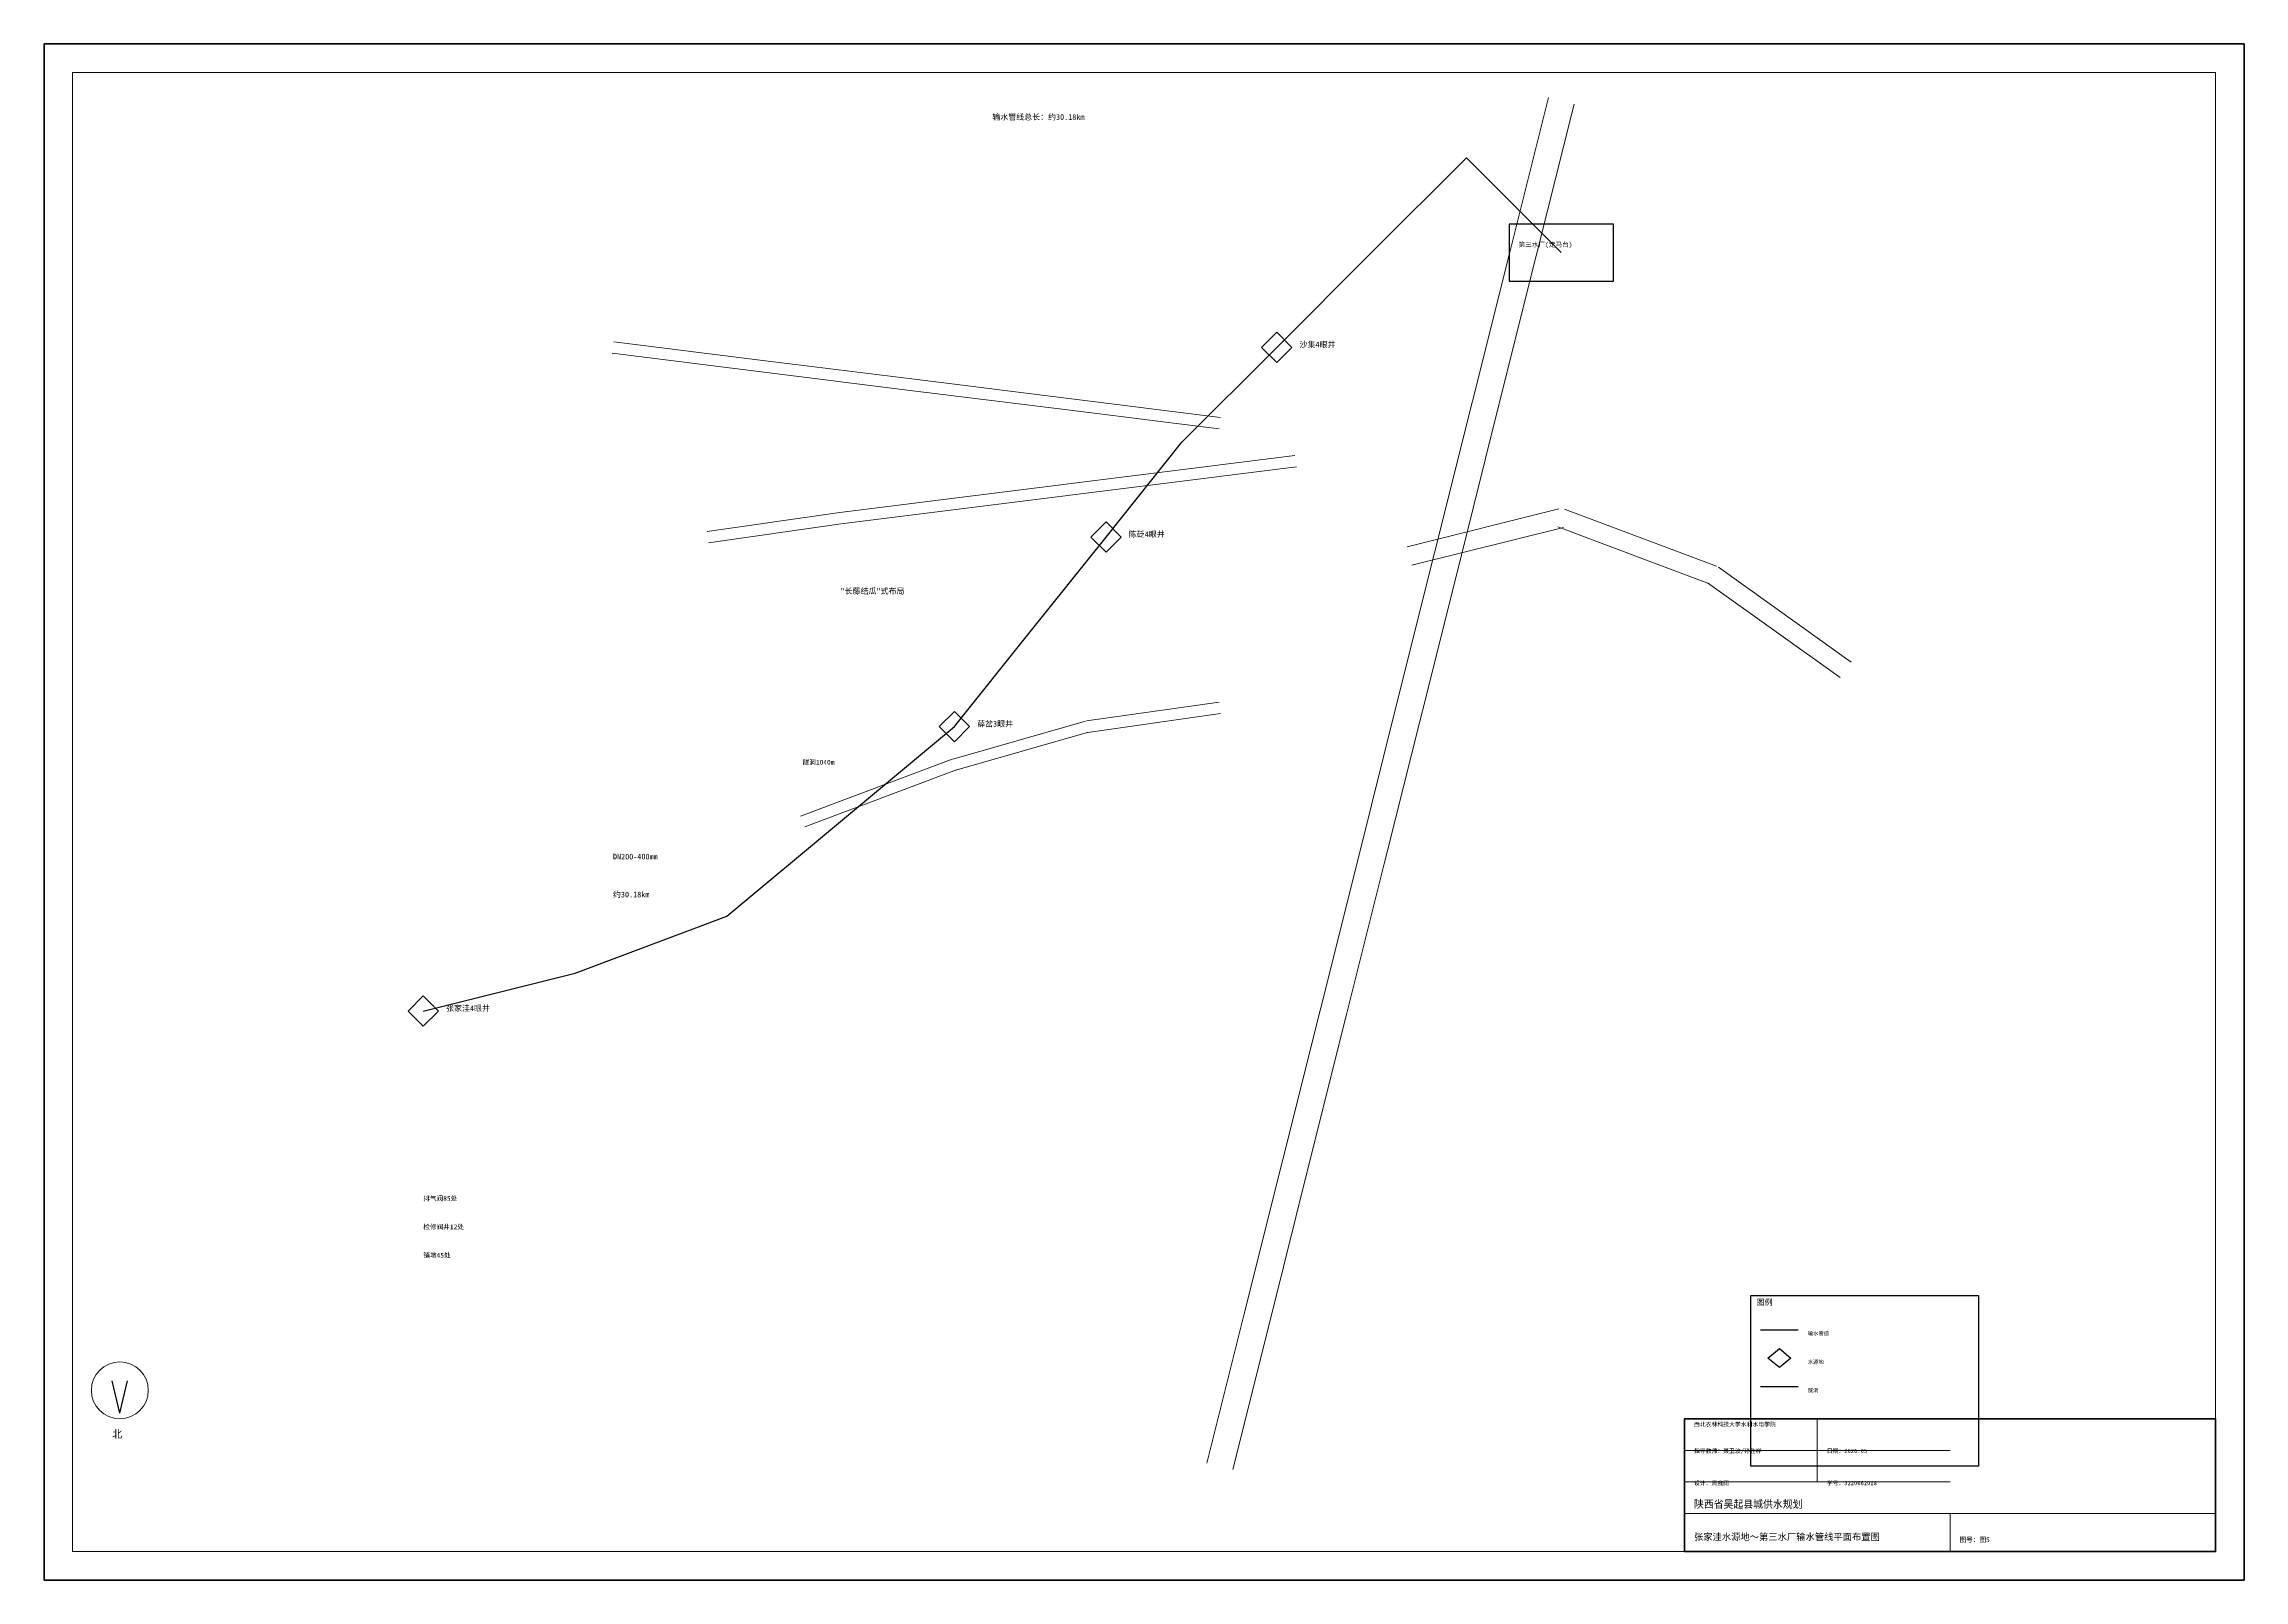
# Model space of a CAD drawing. Header units: millimetres. Extents: x 0 to 1160, y 0 to 810.
import ezdxf

# ---------------------------------------------------------------- set-up
doc = ezdxf.new("R2010")
doc.units = ezdxf.units.MM

msp = doc.modelspace()

# ---------------------------------------------------------------- linework, layer by layer
at = {"layer": 'FRAME', "color": 7, "lineweight": 50}
for p, q in [((1160, 810), (0, 810)), ((0, 810), (0, 0)), ((1160, 0), (1160, 810)), ((0, 0), (1160, 0))]:
    msp.add_line(p, q, dxfattribs=at)
at = {"layer": 'FRAME', "color": 7, "lineweight": 13}
for p, q in [((1145, 795), (15, 795)), ((15, 795), (15, 15)), ((1145, 15), (1145, 795)), ((865, 85), (1005, 85)), ((935, 51.7), (935, 85)), ((935, 68.3), (935, 85)), ((935, 85), (935, 85)), ((865, 68.3), (1005, 68.3)), ((865, 51.7), (1005, 51.7)), ((865, 35), (1145, 35)), ((1005, 15), (1005, 35)), ((15, 15), (1145, 15))]:
    msp.add_line(p, q, dxfattribs=at)
at = {"layer": 'FRAME', "color": 7, "lineweight": 25}
for q in [(36, 105), (44, 105)]:
    msp.add_line((40, 88), q, dxfattribs=at)
at = {"layer": 'FRAME', "color": 7, "lineweight": 35}
msp.add_lwpolyline([(865, 15), (1145, 15), (1145, 85), (865, 85), (865, 15)], dxfattribs=at)
at = {"layer": 'FRAME', "color": 7, "lineweight": 13}
msp.add_circle((40, 100), 15, dxfattribs=at)
at = {"layer": 'LABEL', "color": 7, "lineweight": 25}
msp.add_lwpolyline([(900, 150), (1020, 150), (1020, 60), (900, 60), (900, 150)], dxfattribs=at)
at = {"layer": 'NODE', "color": 7, "lineweight": 25}
for points in [[(772.5, 685), (827.5, 685), (827.5, 715), (772.5, 715), (772.5, 685)], [(650, 658), (658, 650), (650, 642), (642, 650), (650, 658)], [(560, 558), (568, 550), (560, 542), (552, 550), (560, 558)], [(480, 458), (488, 450), (480, 442), (472, 450), (480, 458)], [(200, 308), (208, 300), (200, 292), (192, 300), (200, 308)], [(915, 122), (921, 117), (915, 112), (909, 117), (915, 122)]]:
    msp.add_lwpolyline(points, dxfattribs=at)
at = {"layer": 'PIPE', "color": 7, "lineweight": 30}
for p, q in [((700, 700), (750, 750)), ((750, 750), (800, 700)), ((650, 650), (700, 700)), ((600, 600), (650, 650)), ((560, 550), (600, 600)), ((520, 500), (560, 550)), ((480, 450), (520, 500)), ((360, 350), (420, 400)), ((280, 320), (360, 350)), ((200, 300), (280, 320)), ((905, 132), (925, 132))]:
    msp.add_line(p, q, dxfattribs=at)
at = {"layer": 'RIVER', "color": 7, "lineweight": 13}
for p, q in [((793.2, 781.7), (773.2, 701.7)), ((806.8, 778.3), (786.8, 698.3)), ((773.2, 701.7), (753.2, 621.7)), ((786.8, 698.3), (766.8, 618.3)), ((300.4, 653), (380.4, 643)), ((299.6, 647), (379.6, 637)), ((380.4, 643), (460.4, 633)), ((379.6, 637), (459.6, 627)), ((459.6, 627), (539.6, 617)), ((460.4, 633), (540.4, 623)), ((539.6, 617), (619.6, 607)), ((540.4, 623), (620.4, 613)), ((753.2, 621.7), (733.2, 541.7)), ((766.8, 618.3), (746.8, 538.3)), ((579.6, 583), (659.6, 593)), ((499.6, 573), (579.6, 583)), ((580.4, 577), (660.4, 587)), ((419.6, 563), (499.6, 573)), ((500.4, 567), (580.4, 577)), ((349.6, 553), (419.6, 563)), ((350.4, 547), (420.4, 557)), ((420.4, 557), (500.4, 567)), ((798.8, 564.9), (718.8, 544.9)), ((881.8, 534.7), (801.8, 564.7)), ((801.2, 555.1), (721.2, 535.1)), ((878.2, 525.3), (798.2, 555.3)), ((733.2, 541.7), (713.2, 461.7)), ((746.8, 538.3), (726.8, 458.3)), ((952.9, 484.1), (882.9, 534.1)), ((947.1, 475.9), (877.1, 525.9)), ((479.2, 432.9), (549.2, 452.9)), ((549.6, 453), (619.6, 463)), ((550.4, 447), (620.4, 457)), ((713.2, 461.7), (693.2, 381.7)), ((726.8, 458.3), (706.8, 378.3)), ((480.8, 427.1), (550.8, 447.1)), ((398.9, 402.8), (478.9, 432.8)), ((401.1, 397.2), (481.1, 427.2)), ((693.2, 381.7), (673.2, 301.7)), ((706.8, 378.3), (686.8, 298.3)), ((673.2, 301.7), (653.2, 221.7)), ((686.8, 298.3), (666.8, 218.3)), ((653.2, 221.7), (633.2, 141.7)), ((666.8, 218.3), (646.8, 138.3)), ((633.2, 141.7), (613.2, 61.7)), ((646.8, 138.3), (626.8, 58.3))]:
    msp.add_line(p, q, dxfattribs=at)
at = {"layer": 'TUNNEL', "color": 7, "lineweight": 30}
for p, q in [((420, 400), (480, 450)), ((905, 102), (925, 102))]:
    msp.add_line(p, q, dxfattribs=at)

# ---------------------------------------------------------------- texts
for s, height, p in [('输水管线总长：约30.18km', 3, (500, 770)), ('第三水厂(走马台)', 2.5, (777.5, 703)), ('沙集4眼井', 3, (662, 650)), ('陈砭4眼井', 3, (572, 550)), ('"长藤结瓜"式布局', 3, (420, 520)), ('薛岔3眼井', 3, (492, 450)), ('隧洞1040m', 2.5, (400, 430)), ('DN200-400mm', 3, (300, 380)), ('约30.18km', 3, (300, 360)), ('张家洼4眼井', 3, (212, 300)), ('排气阀85处', 2.5, (200, 200)), ('检修阀井12处', 2.5, (200, 185)), ('镇墩45处', 2.5, (200, 170)), ('图例', 3, (903, 145)), ('输水管道', 2, (930, 129)), ('水源地', 2, (930, 114)), ('隧洞', 2, (930, 99)), ('西北农林科技大学水利水电学院', 2.2, (870, 81)), ('北', 4, (36, 75)), ('指导教师：聂卫波/孙胜祥', 2.2, (870, 67)), ('日期：2026.05', 2.2, (940, 67)), ('设计：周鑫雨', 2.2, (870, 50)), ('学号：3220662018', 2.2, (940, 50)), ('陕西省吴起县城供水规划', 4, (870, 38)), ('张家洼水源地～第三水厂输水管线平面布置图', 3.5, (870, 21)), ('图号：图5', 2.5, (1010, 20))]:
    msp.add_text(s, height=height).set_placement(p)

doc.saveas('drawing.dxf')
